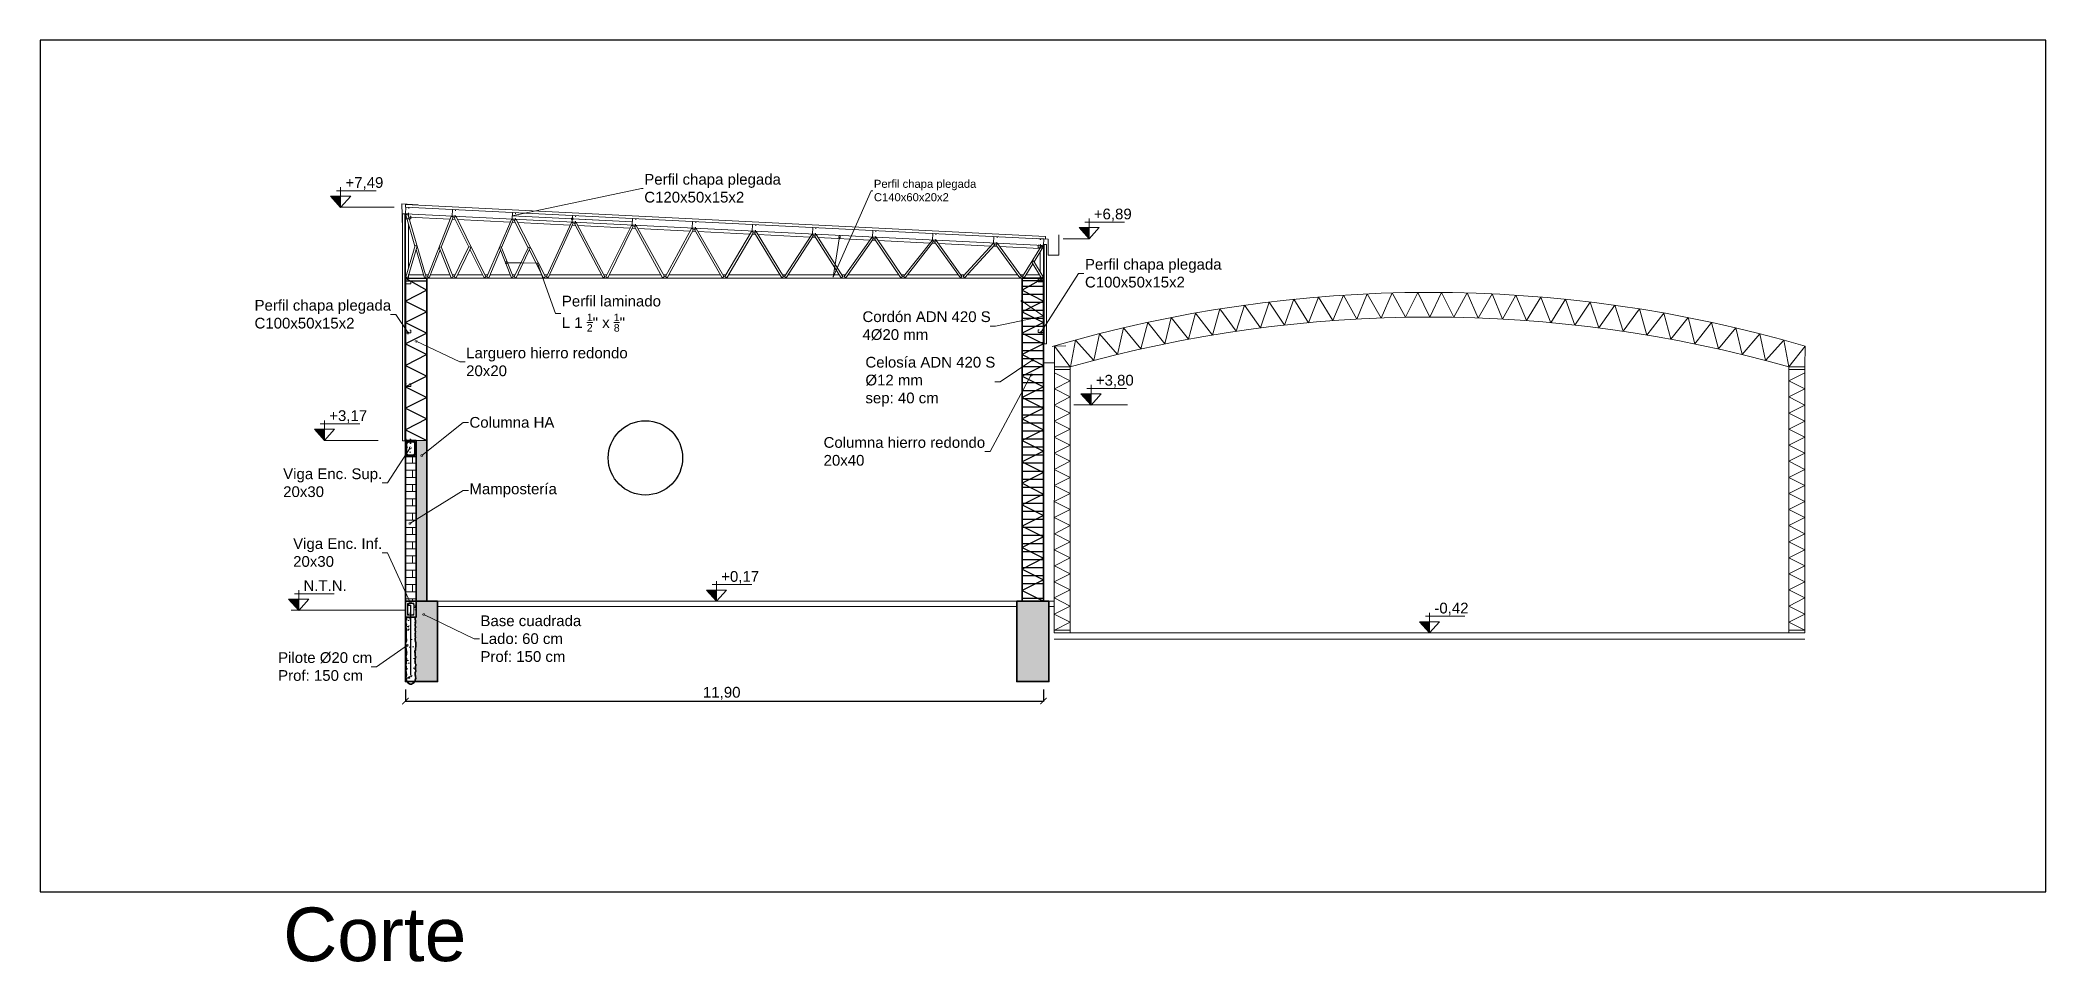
# Model space of a CAD drawing. Header units: millimetres. Extents: x 265 to 899, y -203 to 32.
# Drawn here: x 815.85 to 853.26, y -107.99 to -90.79 of the extents above; entities that cross this region are included whole.
import ezdxf
from ezdxf import colors
from ezdxf.entities.mleader import LeaderData, LeaderLine
from ezdxf.math import Vec2, Vec3

# ---------------------------------------------------------------- set-up
doc = ezdxf.new("R2010")
doc.units = ezdxf.units.MM
doc.header["$LTSCALE"] = 0.1
doc.header["$MEASUREMENT"] = 0
doc.header["$PDMODE"] = 3
doc.header["$PDSIZE"] = 0.1
doc.linetypes.add('ACAD_ISO10W100', pattern=[18, 12, -3, 0, -3])
doc.linetypes.add('CONTINUA', pattern=[200, 100, 100])
doc.layers.get('DEFPOINTS').update_dxf_attribs({"color": 1})
for name, color, linetype, lineweight in [('00_ARQ_VISTA ATRAS', 5, 'CONTINUA', 20), ('00_CANALETA', 2, 'Continuous', 13), ('00_EST_ANGULARES', 4, 'CONTINUA', 20), ('00_EST_COL_DIAG', 1, 'Continuous', 25), ('00_EST_Columna', 3, 'Continuous', 35), ('00_EST_Correa', 3, 'ACAD_ISO10W100', 20), ('00_EST_Cotas', 6, 'Continuous', 9), ('00_EST_Cubierta', 2, 'Continuous', 9), ('00_EST_FUNDACION', 2, 'Continuous', 35), ('00_EST_HASH', 2, 'Continuous', 5), ('00_EST_Piso', 7, 'Continuous', 20), ('00_EST_TEXTO', 6, 'Continuous', 9), ('00_EST_Viga', 5, 'Continuous', 20), ('00_EST_Viga_Montante', 5, 'Continuous', 20)]:
    doc.layers.add(name, color=color, linetype=linetype, lineweight=lineweight)
doc.layers.add('00_EST_ARMADURA', color=1, linetype='Continuous', lineweight=13, true_color=0xff0000)
doc.layers.add('00_EST_Aux', color=7, linetype='Continuous', true_color=0xd02fca, plot=False)
doc.layers.add('00_EST_EXISTENTE', color=8, linetype='Continuous', lineweight=20, transparency=0.5)
doc.layers.add('00_EST_NoImprimir', color=1, linetype='Continuous', plot=False)
doc.styles.add('1 en 100', font='romans.shx', dxfattribs={"height": 0.17})
doc.styles.add('Arial1_50', font='arial.ttf', dxfattribs={"height": 0.05})
doc.styles.add('Arial20', font='arial.ttf', dxfattribs={"height": 0.2})
doc.dimstyles.new('Cota 1-100-Andres', dxfattribs={"dimtxt": 0.2, "dimasz": 0.12, "dimexe": 0.012, "dimexo": 0.15, "dimgap": 0.025, "dimtad": 1, "dimzin": 0, "dimtxsty": 'Arial20', "dimblk1": 'ARCHTICK', "dimblk2": 'ARCHTICK', "dimsah": 1, "dimcen": 0.09, "dimclrd": 256, "dimclre": 256, "dimclrt": 256, "dimazin": 0, "dimtfac": 1, "dimtofl": 0, "dimtmove": 0, "dimatfit": 3, "dimldrblk": 'ARCHTICK', "dimfxl": 1, "dimtolj": 1, "dimtzin": 0, "dimarcsym": 0})
pattern_1 = [(50, (0, 0), (0.35863009, -0.03137607), [0.0375, -0.4125]), (355, (0, 0), (-0.06937567, 0.37609607), [0.03, -0.33]), (100.451444, (0.0299, -0.0026), (0.28925442, 0.34472), [0.0318701, -0.35057106]), (46.1842, (0, 0.1), (0.53362067, -0.08275964), [0.05625, -0.61875]), (96.635635, (0.04447, 0.0931), (0.46733097, 0.4870593), [0.04780517, -0.52585688]), (351.184164, (0, 0.1), (0.46733097, 0.4870593), [0.045, -0.495]), (21, (0.05, 0.075), (0.29845353, -0.20130945), [0.0375, -0.4125]), (326, (0.05, 0.075), (0.12165767, 0.36257502), [0.03, -0.33]), (71.451445, (0.07487, 0.05822), (0.42011119, 0.16126558), [0.0318701, -0.35057106]), (37.5, (0, 0), (0.006079928, 0.166446927), [0, -0.326, 0, -0.335, 0, -0.33125]), (7.5, (0, 0), (0.13153477, 0.197205856), [0, -0.191, 0, -0.3185, 0, -0.12625]), (327.5, (-0.1115, 0), (0.266911218, -0.011277436), [0, -0.125, 0, -0.39, 0, -0.5175]), (317.5, (-0.1615, 0), (0.291593085, 0.05005249), [0, -0.1625, 0, -0.259, 0, -0.3675])]

msp = doc.modelspace()

# ---------------------------------------------------------------- texts
at = {"layer": '00_EST_Cotas', "char_height": 0.2, "attachment_point": 1, "style": '1 en 100'}
for s, insert in [('{\\fArial|b0|i0|c0|p34;+7,49}', (821.548, -93.345)), ('{\\fArial|b0|i0|c0|p34;+6,89}', (835.504, -93.932)), ('{\\fArial|b0|i0|c0|p34;+3,80}', (835.542, -97.033)), ('{\\fArial|b0|i0|c0|p34;+3,17}', (821.246, -97.694)), ('{\\fArial|b0|i0|c0|p34;N.T.N.}', (820.765, -100.864)), ('{\\fArial|b0|i0|c0|p34;+0,17}', (828.555, -100.694)), ('{\\fArial|b0|i0|c0|p34;-0,42}', (841.855, -101.284))]:
    msp.add_mtext_dynamic_manual_height_columns(s, width=1.21693, gutter_width=0.85, heights=[0], dxfattribs=dict(at, insert=insert))
at = {"layer": '00_EST_TEXTO', "insert": (820.387, -106.971), "char_height": 1, "attachment_point": 1, "style": 'Arial1_50'}
msp.add_mtext_dynamic_manual_height_columns('Corte', width=15.00094, gutter_width=0.25, heights=[0], dxfattribs=at)

# ---------------------------------------------------------------- blocks, each defined once
blk = doc.blocks.new('_DotSmall')
at = {"color": 0, "linetype": 'ByBlock', "const_width": 0.5}
blk.add_lwpolyline([(-0.0625, 0, 1), (0.0625, 0, 1)], format="xyb", close=True, dxfattribs=at)
blk = doc.blocks.new('cotaNivel')
at = {"layer": '00_EST_Cotas', "transparency": 33554687}
h = blk.add_hatch(color=256, dxfattribs=at)
h.dxf.hatch_style = 1
h.paths.add_polyline_path([(328.514, -103.488), (328.327, -103.488), (328.514, -103.697)])
at = {"layer": '00_EST_Cotas'}
for p, q in [((328.435, -103.386), (329.174, -103.386)), ((328.514, -103.697), (328.514, -103.322))]:
    blk.add_line(p, q, dxfattribs=at)
blk.add_lwpolyline([(328.514, -103.697), (328.701, -103.488), (328.327, -103.488)], close=True, dxfattribs=at)
blk = doc.blocks.new('_ARCHTICK')
at = {"color": 0, "linetype": 'ByBlock', "const_width": 0.15}
blk.add_lwpolyline([(-0.5, -0.5), (0.5, 0.5)], dxfattribs=at)
blk = doc.blocks.new('*D154')
at = {"layer": '00_EST_Cotas', "lineweight": -2, "transparency": 16777216}
for p, q in [((822.666, -102.906), (822.666, -103.13)), ((822.666, -103.118), (834.565, -103.118)), ((834.565, -102.906), (834.565, -103.13))]:
    blk.add_line(p, q, dxfattribs=at)
at = {"layer": 'DEFPOINTS', "color": 0, "transparency": 16777216}
for p in [(822.666, -102.756), (834.565, -102.756), (834.565, -103.118)]:
    blk.add_point(p, dxfattribs=at)
at = {"layer": '00_EST_Cotas', "lineweight": -2, "transparency": 16777216, "xscale": 0.12, "yscale": 0.12, "zscale": 0.12, "rotation": 180}
blk.add_blockref('_ARCHTICK', (822.666, -103.118), dxfattribs=at)
at = {"layer": '00_EST_Cotas', "lineweight": -2, "transparency": 16777216, "xscale": 0.12, "yscale": 0.12, "zscale": 0.12}
blk.add_blockref('_ARCHTICK', (834.565, -103.118), dxfattribs=at)
at = {"layer": '00_EST_Cotas', "transparency": 16777216, "insert": (828.566, -102.973), "char_height": 0.2, "attachment_point": 5, "style": 'Arial20'}
blk.add_mtext('\\A1;11,90', dxfattribs=at)

# ---------------------------------------------------------------- dimensions: what is measured, and where the dimension line sits
at = {"layer": '00_EST_Cotas'}
dim = msp.add_linear_dim(base=(834.565, -103.118), p1=(822.666, -102.756), p2=(834.565, -102.756), dimstyle='Cota 1-100-Andres', dxfattribs=at)
dim.commit()
dim.dimension.update_dxf_attribs({"geometry": '*D154', "text_midpoint": (828.566, -103.118), "dimtype": 160})

# ---------------------------------------------------------------- hatches: boundary and pattern name
at = {"layer": '00_EST_HASH', "true_color": 0x9b9897, "transparency": 33554559}
h = msp.add_hatch(dxfattribs=at)
h.set_pattern_fill('AR-CONC', color=253, scale=0.05)
h.set_pattern_definition(pattern_1)
h.paths.add_polyline_path([(822.747, -98.393, -1), (822.742, -98.401), (822.666, -98.517), (822.666, -98.556), (822.866, -98.556), (822.866, -98.262, -0.414214), (822.86, -98.256), (822.672, -98.256, -0.414214), (822.666, -98.262), (822.666, -98.517), (822.742, -98.401, -1)])
at = {"layer": '00_EST_HASH', "true_color": 0x9b9897, "transparency": 33554508}
h = msp.add_hatch(color=253, dxfattribs=at)
h.dxf.hatch_style = 1
h.paths.add_polyline_path([(823.066, -98.256), (822.872, -98.256, -0.414214), (822.866, -98.262), (822.866, -98.556), (822.866, -101.256), (823.066, -101.256)])
at = {"layer": '00_EST_HASH', "true_color": 0x9b9897, "transparency": 33554687}
h = msp.add_hatch(dxfattribs=at)
h.set_pattern_fill('AR-BRSTD', color=253, scale=0.05)
h.paths.add_polyline_path([(822.866, -98.556), (822.666, -98.556), (822.666, -101.256), (822.866, -101.256)])
h = msp.add_hatch(dxfattribs=at)
h.set_pattern_fill('AR-CONC', color=253, scale=0.05)
h.set_pattern_definition(pattern_1)
h.paths.add_polyline_path([(822.851, -101.713), (822.851, -101.704), (822.851, -101.698), (822.848, -101.691), (822.849, -101.685), (822.85, -101.68), (822.851, -101.677), (822.852, -101.675), (822.856, -101.671), (822.856, -101.659), (822.855, -101.646), (822.855, -101.641), (822.856, -101.627), (822.856, -101.619), (822.854, -101.607), (822.849, -101.602), (822.846, -101.589), (822.847, -101.581), (822.847, -101.566), (822.849, -101.56), (822.851, -101.556), (822.682, -101.556), (822.684, -101.56), (822.685, -101.566), (822.685, -101.581), (822.686, -101.589), (822.684, -101.602), (822.679, -101.607), (822.677, -101.619), (822.676, -101.627), (822.678, -101.641), (822.677, -101.646), (822.677, -101.659), (822.676, -101.671), (822.681, -101.675), (822.681, -101.677), (822.683, -101.68), (822.684, -101.685), (822.684, -101.691), (822.681, -101.698), (822.681, -101.704), (822.682, -101.713), (822.677, -101.73), (822.675, -101.735), (822.677, -101.744), (822.677, -101.749), (822.678, -101.75), (822.679, -101.753), (822.682, -101.758), (822.683, -101.768), (822.687, -101.782), (822.684, -101.796), (822.682, -101.804), (822.681, -101.808), (822.681, -101.816), (822.679, -101.82), (822.68, -101.826), (822.682, -101.831), (822.683, -101.836), (822.68, -101.845), (822.679, -101.848), (822.682, -101.861), (822.682, -101.865), (822.682, -101.871), (822.679, -101.879), (822.684, -101.883), (822.682, -101.89), (822.681, -101.897), (822.68, -101.9), (822.679, -101.906), (822.681, -101.917), (822.683, -101.921), (822.681, -101.928), (822.679, -101.941), (822.684, -101.947), (822.683, -101.954), (822.685, -101.97), (822.685, -101.976), (822.686, -101.98), (822.687, -101.983), (822.687, -101.987), (822.687, -101.992), (822.68, -102.006), (822.678, -102.008), (822.677, -102.017), (822.674, -102.028), (822.671, -102.038), (822.671, -102.047), (822.669, -102.069), (822.67, -102.083), (822.671, -102.088), (822.675, -102.109), (822.676, -102.129), (822.68, -102.145), (822.678, -102.152), (822.681, -102.163), (822.689, -102.192), (822.69, -102.199), (822.682, -102.217), (822.684, -102.227), (822.686, -102.232), (822.686, -102.239), (822.684, -102.251), (822.682, -102.272), (822.672, -102.298), (822.674, -102.306), (822.681, -102.315), (822.686, -102.324), (822.687, -102.356), (822.688, -102.369), (822.683, -102.381), (822.683, -102.395), (822.684, -102.416), (822.672, -102.431), (822.673, -102.447), (822.678, -102.482), (822.678, -102.487), (822.679, -102.522), (822.673, -102.56), (822.681, -102.576), (822.682, -102.587), (822.685, -102.631), (822.684, -102.634), (822.68, -102.648), (822.679, -102.665), (822.674, -102.693), (822.68, -102.71), (822.685, -102.722), (822.687, -102.739), (822.693, -102.756), (822.84, -102.756), (822.846, -102.739), (822.847, -102.722), (822.852, -102.71), (822.858, -102.693), (822.854, -102.665), (822.853, -102.648), (822.849, -102.634), (822.848, -102.631), (822.851, -102.587), (822.852, -102.576), (822.859, -102.56), (822.854, -102.522), (822.855, -102.487), (822.855, -102.482), (822.859, -102.447), (822.86, -102.431), (822.848, -102.416), (822.85, -102.395), (822.85, -102.381), (822.844, -102.369), (822.846, -102.356), (822.847, -102.324), (822.851, -102.315), (822.858, -102.306), (822.86, -102.298), (822.851, -102.272), (822.848, -102.251), (822.846, -102.239), (822.846, -102.232), (822.848, -102.227), (822.85, -102.217), (822.843, -102.199), (822.843, -102.192), (822.852, -102.163), (822.854, -102.152), (822.852, -102.145), (822.857, -102.129), (822.858, -102.109), (822.862, -102.088), (822.862, -102.083), (822.863, -102.069), (822.861, -102.047), (822.862, -102.038), (822.859, -102.028), (822.856, -102.017), (822.854, -102.008), (822.853, -102.006), (822.846, -101.992), (822.845, -101.987), (822.846, -101.983), (822.847, -101.98), (822.848, -101.976), (822.848, -101.97), (822.849, -101.954), (822.848, -101.947), (822.854, -101.941), (822.852, -101.928), (822.849, -101.922), (822.85, -101.919), (822.851, -101.917), (822.853, -101.906), (822.852, -101.9), (822.851, -101.897), (822.85, -101.89), (822.849, -101.883), (822.854, -101.879), (822.853, -101.878), (822.85, -101.871), (822.851, -101.865), (822.851, -101.861), (822.854, -101.848), (822.853, -101.845), (822.85, -101.836), (822.851, -101.831), (822.853, -101.826), (822.853, -101.82), (822.852, -101.816), (822.851, -101.808), (822.85, -101.804), (822.848, -101.797), (822.848, -101.794), (822.846, -101.782), (822.849, -101.768), (822.851, -101.758), (822.854, -101.751), (822.855, -101.75, -0.137812), (822.856, -101.747), (822.856, -101.744), (822.858, -101.735), (822.856, -101.73)])
h.paths.add_polyline_path([(822.836, -102.762), (822.84, -102.756), (822.84, -102.756), (822.693, -102.756), (822.693, -102.756), (822.696, -102.762), (822.704, -102.773), (822.721, -102.784), (822.733, -102.789), (822.755, -102.804), (822.766, -102.805), (822.777, -102.804), (822.799, -102.789), (822.812, -102.784), (822.828, -102.773)])
h.paths.add_polyline_path([(822.866, -101.256), (822.666, -101.256), (822.666, -101.556), (822.866, -101.556)])
at = {"layer": '00_EST_HASH', "true_color": 0x9b9897, "transparency": 33554508}
h = msp.add_hatch(color=253, dxfattribs=at)
h.dxf.hatch_style = 1
h.paths.add_polyline_path([(823.266, -101.256), (822.866, -101.256), (822.866, -101.556), (822.851, -101.556), (822.849, -101.56), (822.847, -101.566), (822.847, -101.581), (822.846, -101.589), (822.849, -101.602), (822.854, -101.607), (822.856, -101.619), (822.856, -101.627), (822.855, -101.641), (822.855, -101.646), (822.856, -101.659), (822.856, -101.671), (822.852, -101.675), (822.851, -101.677), (822.85, -101.68), (822.849, -101.685), (822.848, -101.691), (822.851, -101.698), (822.851, -101.704), (822.851, -101.713), (822.856, -101.73), (822.858, -101.735), (822.856, -101.744), (822.856, -101.749), (822.855, -101.75), (822.853, -101.753), (822.851, -101.758), (822.849, -101.768), (822.846, -101.782), (822.848, -101.794), (822.848, -101.797), (822.85, -101.804), (822.851, -101.808), (822.852, -101.816), (822.853, -101.82), (822.853, -101.826), (822.851, -101.831), (822.85, -101.836), (822.854, -101.847), (822.851, -101.861), (822.851, -101.865), (822.85, -101.871), (822.853, -101.878), (822.854, -101.879), (822.849, -101.883), (822.85, -101.89), (822.851, -101.897), (822.852, -101.9), (822.853, -101.906), (822.851, -101.917), (822.85, -101.919), (822.849, -101.922), (822.852, -101.928), (822.854, -101.941), (822.848, -101.947), (822.849, -101.954), (822.848, -101.97), (822.848, -101.976), (822.847, -101.98), (822.846, -101.983), (822.845, -101.987), (822.846, -101.992), (822.853, -102.006), (822.854, -102.008), (822.856, -102.017), (822.859, -102.028), (822.862, -102.038), (822.861, -102.047), (822.863, -102.069), (822.862, -102.083), (822.862, -102.088), (822.858, -102.109), (822.857, -102.129), (822.852, -102.145), (822.854, -102.152), (822.852, -102.163), (822.843, -102.192), (822.843, -102.199), (822.85, -102.217), (822.848, -102.227), (822.846, -102.232), (822.846, -102.239), (822.848, -102.251), (822.851, -102.272), (822.86, -102.298), (822.858, -102.306), (822.851, -102.315), (822.847, -102.324), (822.846, -102.356), (822.844, -102.369), (822.85, -102.381), (822.85, -102.395), (822.848, -102.416), (822.86, -102.431), (822.859, -102.447), (822.855, -102.482), (822.855, -102.487), (822.854, -102.522), (822.859, -102.56), (822.852, -102.576), (822.851, -102.587), (822.848, -102.631), (822.849, -102.634), (822.853, -102.648), (822.854, -102.665), (822.858, -102.693), (822.852, -102.71), (822.847, -102.722), (822.846, -102.739), (822.84, -102.756), (823.266, -102.756)])
h = msp.add_hatch(color=253, dxfattribs=at)
h.dxf.hatch_style = 1
h.paths.add_polyline_path([(834.666, -101.256), (834.066, -101.256), (834.066, -102.756), (834.666, -102.756)])
at = {"layer": '00_EST_HASH', "true_color": 0x9b9897, "transparency": 33554470}
h = msp.add_hatch(color=253, dxfattribs=at)
h.dxf.hatch_style = 1
h.paths.add_polyline_path([(822.685, -101.97), (822.683, -101.954), (822.684, -101.947), (822.679, -101.941), (822.681, -101.928), (822.683, -101.922), (822.682, -101.919), (822.681, -101.917), (822.679, -101.906), (822.68, -101.9), (822.681, -101.897), (822.682, -101.89), (822.684, -101.883), (822.679, -101.879), (822.68, -101.878), (822.682, -101.871), (822.682, -101.865), (822.682, -101.861), (822.679, -101.848), (822.68, -101.845), (822.683, -101.836), (822.682, -101.831), (822.68, -101.826), (822.679, -101.82), (822.681, -101.816), (822.681, -101.808), (822.682, -101.804), (822.684, -101.797), (822.685, -101.794), (822.687, -101.782), (822.683, -101.768), (822.682, -101.758), (822.679, -101.753), (822.678, -101.75), (822.677, -101.749), (822.677, -101.744), (822.675, -101.735), (822.677, -101.73), (822.682, -101.713), (822.681, -101.704), (822.681, -101.698), (822.684, -101.691), (822.684, -101.685), (822.683, -101.68), (822.681, -101.677), (822.681, -101.675), (822.676, -101.671), (822.677, -101.659), (822.677, -101.646), (822.678, -101.641), (822.676, -101.627), (822.677, -101.619), (822.679, -101.607), (822.684, -101.602), (822.686, -101.589), (822.685, -101.581), (822.685, -101.566), (822.684, -101.56), (822.682, -101.556), (822.666, -101.556), (822.666, -102.756), (822.693, -102.756), (822.687, -102.739), (822.685, -102.722), (822.68, -102.71), (822.674, -102.693), (822.679, -102.665), (822.68, -102.648), (822.684, -102.634), (822.685, -102.631), (822.682, -102.587), (822.681, -102.576), (822.673, -102.56), (822.679, -102.522), (822.678, -102.487), (822.678, -102.482), (822.673, -102.447), (822.672, -102.431), (822.684, -102.416), (822.683, -102.395), (822.683, -102.381), (822.688, -102.369), (822.687, -102.356), (822.686, -102.324), (822.681, -102.315), (822.674, -102.306), (822.672, -102.298), (822.682, -102.272), (822.684, -102.251), (822.686, -102.239), (822.686, -102.232), (822.684, -102.227), (822.682, -102.217), (822.69, -102.199), (822.689, -102.192), (822.681, -102.163), (822.678, -102.152), (822.68, -102.145), (822.676, -102.129), (822.675, -102.109), (822.671, -102.088), (822.67, -102.083), (822.669, -102.069), (822.671, -102.047), (822.671, -102.038), (822.674, -102.028), (822.677, -102.017), (822.678, -102.008), (822.68, -102.006), (822.687, -101.992), (822.687, -101.987), (822.687, -101.983), (822.686, -101.98), (822.685, -101.976)])

# ---------------------------------------------------------------- linework, layer by layer
at = {"layer": '00_ARQ_VISTA ATRAS'}
msp.add_line((822.866, -98.256), (823.066, -98.256), dxfattribs=at)
at = {"layer": '00_CANALETA'}
for points in [[(834.434, -94.488), (834.65, -94.503), (834.65, -94.802), (834.85, -94.802), (834.85, -94.423), (834.85, -94.423)], [(834.984, -96.494), (834.768, -96.496), (834.768, -96.808), (834.573, -96.808), (834.573, -96.429), (834.573, -96.429)]]:
    msp.add_lwpolyline(points, dxfattribs=at)
at = {"layer": '00_EST_ANGULARES'}
for p, q in [((822.673, -94.047), (822.709, -94.035)), ((822.673, -94.047), (822.845, -94.63)), ((823.056, -95.208), (822.709, -94.035)), ((823.521, -94.076), (823.076, -95.205)), ((823.336, -94.649), (823.556, -94.092)), ((823.521, -94.076), (823.556, -94.092)), ((823.576, -94.098), (823.61, -94.08)), ((823.847, -94.645), (823.576, -94.098)), ((823.61, -94.08), (824.166, -95.203)), ((824.642, -94.133), (824.186, -95.204)), ((824.46, -94.658), (824.676, -94.149)), ((824.642, -94.133), (824.676, -94.149)), ((824.696, -94.155), (824.73, -94.136)), ((824.696, -94.155), (824.956, -94.661)), ((825.276, -95.202), (824.73, -94.136)), ((825.296, -95.203), (825.762, -94.188)), ((825.796, -94.205), (825.33, -95.22)), ((825.762, -94.188), (825.796, -94.205)), ((825.817, -94.211), (825.85, -94.192)), ((826.353, -95.22), (825.817, -94.211)), ((825.85, -94.192), (826.386, -95.202)), ((826.406, -95.202), (826.883, -94.244)), ((826.916, -94.262), (826.883, -94.244)), ((826.936, -94.268), (826.969, -94.249)), ((826.969, -94.249), (827.496, -95.201)), ((822.673, -95.208), (822.848, -94.622)), ((822.884, -94.634), (822.709, -95.22)), ((822.848, -94.622), (822.884, -94.634)), ((826.916, -94.262), (826.44, -95.22)), ((827.463, -95.22), (826.936, -94.268)), ((828.003, -94.3), (827.516, -95.201)), ((827.549, -95.22), (828.036, -94.319)), ((828.003, -94.3), (828.036, -94.319)), ((828.056, -94.324), (828.089, -94.304)), ((828.574, -95.22), (828.056, -94.324)), ((828.089, -94.304), (828.606, -95.201)), ((829.123, -94.356), (828.626, -95.2)), ((828.659, -95.22), (829.155, -94.376)), ((829.123, -94.356), (829.155, -94.376)), ((829.175, -94.381), (829.207, -94.36)), ((829.684, -95.22), (829.175, -94.381)), ((829.207, -94.36), (829.716, -95.2)), ((830.245, -94.412), (829.736, -95.199)), ((829.768, -95.22), (830.276, -94.434)), ((830.276, -94.434), (830.245, -94.412)), ((830.296, -94.437), (830.328, -94.416)), ((830.795, -95.22), (830.296, -94.437)), ((830.328, -94.416), (830.826, -95.199)), ((831.366, -94.468), (830.846, -95.198)), ((830.877, -95.22), (831.397, -94.491)), ((831.397, -94.491), (831.366, -94.468)), ((831.415, -94.494), (831.446, -94.472)), ((831.907, -95.22), (831.415, -94.494)), ((831.446, -94.472), (831.938, -95.198)), ((832.487, -94.524), (831.956, -95.196)), ((831.986, -95.22), (832.516, -94.548)), ((832.516, -94.548), (832.487, -94.524)), ((832.536, -94.55), (832.567, -94.527)), ((833.016, -95.22), (832.536, -94.55)), ((832.567, -94.527), (833.046, -95.198)), ((833.628, -94.581), (833.066, -95.194)), ((833.094, -95.22), (833.656, -94.607)), ((833.628, -94.581), (833.656, -94.607)), ((833.676, -94.608), (833.706, -94.585)), ((834.126, -95.22), (833.676, -94.608)), ((833.706, -94.585), (834.156, -95.197)), ((834.176, -95.2), (834.528, -94.626)), ((834.528, -94.626), (834.56, -94.647)), ((822.865, -94.696), (823.02, -95.22)), ((823.111, -95.22), (823.316, -94.701)), ((823.298, -94.657), (823.333, -94.642)), ((823.522, -95.22), (823.298, -94.657)), ((823.333, -94.642), (823.556, -95.204)), ((823.576, -95.203), (823.85, -94.639)), ((823.884, -94.656), (823.61, -95.22)), ((823.85, -94.639), (823.884, -94.656)), ((824.133, -95.22), (823.869, -94.688)), ((824.221, -95.22), (824.439, -94.708)), ((824.418, -94.657), (824.453, -94.642)), ((824.642, -95.22), (824.418, -94.657)), ((824.453, -94.642), (824.676, -95.204)), ((824.696, -95.203), (824.962, -94.648)), ((824.996, -94.665), (824.73, -95.22)), ((824.962, -94.648), (824.996, -94.665)), ((824.978, -94.704), (825.243, -95.22)), ((834.369, -94.959), (834.208, -95.22)), ((834.351, -94.928), (834.382, -94.907)), ((834.528, -95.227), (834.351, -94.928)), ((834.382, -94.907), (834.56, -95.206)), ((834.56, -94.647), (834.391, -94.922)), ((822.673, -95.208), (822.709, -95.22)), ((823.02, -95.22), (823.056, -95.208)), ((823.076, -95.205), (823.111, -95.22)), ((823.521, -95.22), (823.556, -95.205)), ((823.576, -95.203), (823.61, -95.22)), ((824.166, -95.203), (824.133, -95.22)), ((824.221, -95.22), (824.186, -95.204)), ((824.641, -95.22), (824.676, -95.205)), ((824.696, -95.203), (824.73, -95.22)), ((825.243, -95.22), (825.276, -95.202)), ((825.33, -95.22), (825.296, -95.203)), ((826.353, -95.22), (826.386, -95.202)), ((826.406, -95.202), (826.44, -95.22)), ((827.463, -95.22), (827.496, -95.201)), ((827.516, -95.201), (827.549, -95.22)), ((828.574, -95.22), (828.606, -95.201)), ((828.626, -95.2), (828.659, -95.22)), ((829.684, -95.22), (829.716, -95.2)), ((829.736, -95.199), (829.768, -95.22)), ((830.795, -95.22), (830.826, -95.199)), ((830.877, -95.22), (830.846, -95.198)), ((831.907, -95.22), (831.938, -95.198)), ((831.956, -95.196), (831.986, -95.22)), ((833.016, -95.22), (833.046, -95.198)), ((833.066, -95.194), (833.094, -95.22)), ((834.126, -95.22), (834.156, -95.197)), ((834.176, -95.2), (834.208, -95.22)), ((834.528, -95.227), (834.56, -95.206))]:
    msp.add_line(p, q, dxfattribs=at)
at = {"layer": '00_EST_ARMADURA'}
for p, q in [((822.597, -93.849), (822.597, -93.938)), ((822.897, -93.86), (822.601, -93.845)), ((822.598, -93.941), (822.602, -93.945)), ((822.603, -93.948), (822.603, -94.193)), ((822.707, -98.31, 0.305), (822.696, -98.292, 0.305)), ((822.696, -98.302, 0.305), (822.702, -98.312, 0.305)), ((822.72, -98.297, 0.305), (822.702, -98.286, 0.305)), ((822.702, -98.312, 0.305), (822.707, -98.31, 0.305)), ((822.703, -98.281, 0.305), (822.722, -98.292, 0.305)), ((822.722, -98.292, 0.305), (822.72, -98.297, 0.305)), ((822.721, -101.322, 0.305), (822.711, -101.304, 0.305)), ((822.711, -101.315, 0.305), (822.717, -101.325, 0.305)), ((822.734, -101.309, 0.305), (822.716, -101.299, 0.305)), ((822.717, -101.325, 0.305), (822.721, -101.322, 0.305)), ((822.718, -101.294, 0.305), (822.737, -101.305, 0.305)), ((822.737, -101.305, 0.305), (822.734, -101.309, 0.305))]:
    msp.add_line(p, q, dxfattribs=at)
for points in [[(822.691, -98.399), (822.691, -98.29, -0.414214), (822.7, -98.281), (822.789, -98.281)], [(822.696, -98.399), (822.696, -98.29, -0.414214), (822.7, -98.286), (822.702, -98.286)], [(822.731, -98.286), (822.833, -98.286, -0.414214), (822.836, -98.29), (822.836, -98.474)], [(822.789, -98.281), (822.833, -98.281, -0.414214), (822.841, -98.29), (822.841, -98.399)], [(822.731, -98.531), (822.7, -98.531, -0.414214), (822.691, -98.523), (822.691, -98.399)], [(822.731, -98.526), (822.7, -98.526, -0.414214), (822.696, -98.523), (822.696, -98.399)], [(822.841, -98.399), (822.841, -98.523, -0.414214), (822.833, -98.531), (822.731, -98.531)], [(822.836, -98.474), (822.836, -98.523, -0.414214), (822.833, -98.526), (822.731, -98.526)], [(822.706, -101.411), (822.706, -101.302, -0.414214), (822.715, -101.294), (822.818, -101.294, -0.414214), (822.826, -101.302), (822.826, -101.411)], [(822.711, -101.411), (822.711, -101.302, -0.414214), (822.715, -101.299), (822.716, -101.299)], [(822.77, -102.472), (822.77, -101.347, 0.414214), (822.754, -101.331), (822.712, -101.331), (822.712, -101.339), (822.754, -101.339, -0.414214), (822.762, -101.347), (822.762, -102.472)], [(822.727, -101.299), (822.818, -101.299, -0.414214), (822.821, -101.302), (822.821, -101.411)], [(822.826, -101.411), (822.826, -101.51, -0.414214), (822.818, -101.518), (822.715, -101.518, -0.414214), (822.706, -101.51), (822.706, -101.411)], [(822.821, -101.411), (822.821, -101.51, -0.414214), (822.818, -101.513), (822.715, -101.513, -0.414214), (822.711, -101.51), (822.711, -101.411)]]:
    msp.add_lwpolyline(points, format="xyb", dxfattribs=at)
for points in [[(822.712, -98.286), (822.731, -98.286)], [(822.762, -102.472), (822.762, -102.628), (822.77, -102.628), (822.77, -102.472)]]:
    msp.add_lwpolyline(points, dxfattribs=at)
for centre in [(822.702, -98.292), (822.83, -98.292), (822.702, -98.519), (822.83, -98.519), (822.717, -101.305), (822.815, -101.305), (822.717, -101.507), (822.815, -101.507)]:
    msp.add_circle(centre, 0.00623, dxfattribs=at)
for centre, start, end in [((822.601, -93.849), 87.121, 180), ((822.601, -93.938), 180, 223.0582), ((822.599, -93.948), 360, 43.0582)]:
    msp.add_arc(centre, 0.004, start, end, dxfattribs=at)
at = {"layer": '00_EST_Aux'}
for p, q in [((834.166, -95.377), (834.566, -95.377)), ((834.166, -95.527), (834.566, -95.527)), ((834.166, -95.677), (834.566, -95.677)), ((834.166, -95.827), (834.566, -95.827)), ((834.166, -95.977), (834.566, -95.977)), ((834.166, -96.127), (834.566, -96.127)), ((834.166, -96.277), (834.566, -96.277)), ((834.166, -96.427), (834.566, -96.427)), ((834.166, -96.577), (834.566, -96.577)), ((834.166, -96.727), (834.566, -96.727)), ((834.166, -96.877), (834.566, -96.877)), ((834.166, -97.027), (834.566, -97.027)), ((834.166, -97.177), (834.566, -97.177)), ((834.166, -97.327), (834.566, -97.327)), ((834.166, -97.477), (834.566, -97.477)), ((834.166, -97.627), (834.566, -97.627)), ((834.166, -97.777), (834.566, -97.777)), ((834.166, -97.927), (834.566, -97.927)), ((834.166, -98.077), (834.566, -98.077)), ((834.166, -98.227), (834.566, -98.227)), ((834.166, -98.377), (834.566, -98.377)), ((834.166, -98.527), (834.566, -98.527)), ((834.166, -98.677), (834.566, -98.677)), ((834.166, -98.827), (834.566, -98.827)), ((834.166, -98.977), (834.566, -98.977)), ((834.166, -99.127), (834.566, -99.127)), ((834.166, -99.277), (834.566, -99.277)), ((834.166, -99.427), (834.566, -99.427)), ((834.166, -99.577), (834.566, -99.577)), ((834.166, -99.727), (834.566, -99.727)), ((834.166, -99.877), (834.566, -99.877)), ((834.166, -100.027), (834.566, -100.027)), ((834.166, -100.177), (834.566, -100.177)), ((834.166, -100.327), (834.566, -100.327)), ((834.166, -100.477), (834.566, -100.477)), ((834.166, -100.627), (834.566, -100.627)), ((834.166, -100.777), (834.566, -100.777)), ((834.166, -100.927), (834.566, -100.927))]:
    msp.add_line(p, q, dxfattribs=at)
at = {"layer": '00_EST_COL_DIAG'}
for p, q in [((822.666, -95.227), (823.066, -95.227)), ((822.666, -95.278), (823.066, -95.278)), ((834.165, -95.227), (834.565, -95.227)), ((834.566, -95.227), (834.166, -95.227)), ((834.566, -95.278), (834.166, -95.278)), ((834.566, -101.205), (834.166, -101.205))]:
    msp.add_line(p, q, dxfattribs=at)
for points in [[(822.666, -95.227), (823.066, -95.456), (822.666, -95.656), (823.066, -95.856), (822.666, -96.056), (823.066, -96.256), (822.666, -96.456), (823.066, -96.656), (822.666, -96.856), (823.066, -97.056), (822.666, -97.256), (823.066, -97.456), (822.666, -97.656), (823.066, -97.856), (822.666, -98.056), (823.066, -98.256)], [(834.566, -95.227), (834.166, -95.456), (834.566, -95.656), (834.166, -95.856), (834.566, -96.056), (834.166, -96.256), (834.566, -96.456), (834.166, -96.656), (834.566, -96.856), (834.166, -97.056), (834.566, -97.256), (834.166, -97.456), (834.566, -97.656), (834.166, -97.856), (834.566, -98.056), (834.166, -98.256), (834.566, -98.456), (834.166, -98.656), (834.566, -98.856), (834.166, -99.056), (834.566, -99.256), (834.166, -99.456), (834.566, -99.656), (834.166, -99.856), (834.566, -100.056), (834.166, -100.256), (834.566, -100.456), (834.166, -100.656), (834.566, -100.856), (834.166, -101.056), (834.566, -101.256)]]:
    msp.add_lwpolyline(points, dxfattribs=at)
at = {"layer": '00_EST_Columna'}
for p, q in [((822.666, -101.256), (822.666, -95.227)), ((823.066, -101.256), (823.066, -95.227)), ((834.166, -101.256), (834.166, -95.227)), ((834.566, -101.256), (834.566, -95.227)), ((822.866, -98.556), (822.866, -101.256)), ((822.666, -101.256), (823.066, -101.256))]:
    msp.add_line(p, q, dxfattribs=at)
for points in [[(822.666, -98.256), (822.866, -98.256), (822.866, -98.556), (822.666, -98.556)], [(822.666, -101.256), (822.866, -101.256), (822.866, -101.556), (822.666, -101.556)]]:
    msp.add_lwpolyline(points, close=True, dxfattribs=at)
for points in [[(822.682, -101.556), (822.684, -101.56), (822.685, -101.566), (822.685, -101.581), (822.686, -101.589), (822.684, -101.602), (822.679, -101.607), (822.677, -101.619), (822.676, -101.627), (822.678, -101.641), (822.677, -101.646), (822.677, -101.659), (822.676, -101.671), (822.681, -101.675), (822.681, -101.677), (822.683, -101.68), (822.684, -101.685), (822.684, -101.691), (822.681, -101.698), (822.681, -101.704), (822.682, -101.713), (822.677, -101.73), (822.675, -101.735), (822.677, -101.744), (822.677, -101.749), (822.678, -101.75), (822.679, -101.753), (822.682, -101.758), (822.683, -101.768), (822.687, -101.782), (822.685, -101.794), (822.684, -101.797), (822.682, -101.804), (822.681, -101.808), (822.681, -101.816), (822.679, -101.82), (822.68, -101.826), (822.682, -101.831), (822.683, -101.836), (822.68, -101.845), (822.679, -101.848), (822.682, -101.861), (822.682, -101.865), (822.682, -101.871), (822.68, -101.878), (822.679, -101.879), (822.684, -101.883), (822.682, -101.89), (822.681, -101.897), (822.68, -101.9), (822.679, -101.906), (822.681, -101.917), (822.682, -101.919), (822.683, -101.922), (822.681, -101.928), (822.679, -101.941), (822.684, -101.947), (822.683, -101.954), (822.685, -101.97), (822.685, -101.976), (822.686, -101.98), (822.687, -101.983), (822.687, -101.987), (822.687, -101.992), (822.68, -102.006), (822.678, -102.008), (822.677, -102.017), (822.674, -102.028), (822.671, -102.038), (822.671, -102.047), (822.669, -102.069), (822.67, -102.083), (822.671, -102.088), (822.675, -102.109), (822.676, -102.129), (822.68, -102.145), (822.678, -102.152), (822.681, -102.163), (822.689, -102.192), (822.69, -102.199), (822.682, -102.217), (822.684, -102.227), (822.686, -102.232), (822.686, -102.239), (822.684, -102.251), (822.682, -102.272), (822.672, -102.298), (822.674, -102.306), (822.681, -102.315), (822.686, -102.324), (822.687, -102.356), (822.688, -102.369), (822.683, -102.381), (822.683, -102.395), (822.684, -102.416), (822.672, -102.431), (822.673, -102.447), (822.678, -102.482), (822.678, -102.487), (822.679, -102.522)], [(822.851, -101.556), (822.849, -101.56), (822.847, -101.566), (822.847, -101.581), (822.846, -101.589), (822.849, -101.602), (822.854, -101.607), (822.856, -101.619), (822.856, -101.627), (822.855, -101.641), (822.855, -101.646), (822.856, -101.659), (822.856, -101.671), (822.852, -101.675), (822.851, -101.677), (822.85, -101.68), (822.849, -101.685), (822.848, -101.691), (822.851, -101.698), (822.851, -101.704), (822.851, -101.713), (822.856, -101.73), (822.858, -101.735), (822.856, -101.744), (822.856, -101.749), (822.855, -101.75), (822.853, -101.753), (822.851, -101.758), (822.849, -101.768), (822.846, -101.782), (822.848, -101.794), (822.848, -101.797), (822.85, -101.804), (822.851, -101.808), (822.852, -101.816), (822.853, -101.82), (822.853, -101.826), (822.851, -101.831), (822.85, -101.836), (822.853, -101.845), (822.854, -101.848), (822.851, -101.861), (822.851, -101.865), (822.85, -101.871), (822.853, -101.878), (822.854, -101.879), (822.849, -101.883), (822.85, -101.89), (822.851, -101.897), (822.852, -101.9), (822.853, -101.906), (822.851, -101.917), (822.85, -101.919), (822.849, -101.922), (822.852, -101.928), (822.854, -101.941), (822.848, -101.947), (822.849, -101.954), (822.848, -101.97), (822.848, -101.976), (822.847, -101.98), (822.846, -101.983), (822.845, -101.987), (822.846, -101.992), (822.853, -102.006), (822.854, -102.008), (822.856, -102.017), (822.859, -102.028), (822.862, -102.038), (822.861, -102.047), (822.863, -102.069), (822.862, -102.083), (822.862, -102.088), (822.858, -102.109), (822.857, -102.129), (822.852, -102.145), (822.854, -102.152), (822.852, -102.163), (822.843, -102.192), (822.843, -102.199), (822.85, -102.217), (822.848, -102.227), (822.846, -102.232), (822.846, -102.239), (822.848, -102.251), (822.851, -102.272), (822.86, -102.298), (822.858, -102.306), (822.851, -102.315), (822.847, -102.324), (822.846, -102.356), (822.844, -102.369), (822.85, -102.381), (822.85, -102.395), (822.848, -102.416), (822.86, -102.431), (822.859, -102.447), (822.855, -102.482), (822.855, -102.487), (822.854, -102.522)], [(822.679, -102.522), (822.673, -102.56), (822.681, -102.576), (822.682, -102.587), (822.685, -102.631), (822.684, -102.634), (822.68, -102.648), (822.679, -102.665), (822.674, -102.693), (822.68, -102.71), (822.685, -102.722), (822.687, -102.739), (822.693, -102.756), (822.696, -102.762), (822.704, -102.773), (822.721, -102.784), (822.733, -102.789), (822.755, -102.804), (822.766, -102.805)], [(822.854, -102.522), (822.859, -102.56), (822.852, -102.576), (822.851, -102.587), (822.848, -102.631), (822.849, -102.634), (822.853, -102.648), (822.854, -102.665), (822.858, -102.693), (822.852, -102.71), (822.847, -102.722), (822.846, -102.739), (822.84, -102.756), (822.836, -102.762), (822.828, -102.773), (822.812, -102.784), (822.799, -102.789), (822.777, -102.804), (822.766, -102.805)]]:
    msp.add_lwpolyline(points, dxfattribs=at)
at = {"layer": '00_EST_Correa'}
for points in [[(822.731, -93.93), (822.732, -93.91), (822.672, -93.907), (822.666, -94.027), (822.726, -94.03), (822.727, -94.01)], [(822.686, -94.073), (822.666, -94.073), (822.666, -94.123), (822.766, -94.123), (822.766, -94.073), (822.746, -94.073)], [(823.601, -93.973), (823.602, -93.953), (823.542, -93.951), (823.536, -94.07), (823.596, -94.073), (823.597, -94.053)], [(824.721, -94.028), (824.722, -94.008), (824.662, -94.006), (824.656, -94.125), (824.716, -94.128), (824.717, -94.108)], [(825.841, -94.085), (825.842, -94.065), (825.782, -94.063), (825.776, -94.182), (825.836, -94.185), (825.837, -94.165)], [(826.961, -94.141), (826.962, -94.121), (826.902, -94.118), (826.896, -94.238), (826.956, -94.241), (826.957, -94.221)], [(828.081, -94.197), (828.082, -94.177), (828.022, -94.174), (828.016, -94.294), (828.076, -94.297), (828.077, -94.277)], [(829.201, -94.253), (829.202, -94.233), (829.142, -94.23), (829.136, -94.35), (829.196, -94.353), (829.197, -94.333)], [(830.321, -94.309), (830.322, -94.289), (830.262, -94.286), (830.256, -94.406), (830.316, -94.409), (830.317, -94.389)], [(831.441, -94.365), (831.442, -94.345), (831.382, -94.342), (831.376, -94.462), (831.436, -94.465), (831.437, -94.445)], [(832.561, -94.421), (832.562, -94.401), (832.502, -94.398), (832.496, -94.518), (832.556, -94.521), (832.557, -94.501)], [(833.701, -94.478), (833.702, -94.458), (833.642, -94.455), (833.636, -94.575), (833.696, -94.578), (833.697, -94.558)], [(834.485, -94.615), (834.465, -94.615), (834.465, -94.665), (834.565, -94.665), (834.565, -94.615), (834.545, -94.615)], [(834.511, -94.514), (834.512, -94.494), (834.572, -94.497), (834.566, -94.617), (834.506, -94.614), (834.507, -94.594)], [(822.686, -95.282), (822.666, -95.282), (822.666, -95.332), (822.766, -95.332), (822.766, -95.282), (822.746, -95.282)], [(834.485, -95.246), (834.465, -95.246), (834.465, -95.296), (834.565, -95.296), (834.565, -95.246), (834.545, -95.246)], [(822.686, -96.202), (822.666, -96.202), (822.666, -96.252), (822.766, -96.252), (822.766, -96.202), (822.746, -96.202)], [(834.485, -96.196), (834.465, -96.196), (834.465, -96.246), (834.565, -96.246), (834.565, -96.196), (834.545, -96.196)], [(822.685, -97.202), (822.665, -97.202), (822.665, -97.252), (822.765, -97.252), (822.765, -97.202), (822.745, -97.202)], [(822.686, -98.231), (822.666, -98.231), (822.666, -98.281), (822.766, -98.281), (822.766, -98.231), (822.746, -98.231)]]:
    msp.add_lwpolyline(points, dxfattribs=at)
at = {"layer": '00_EST_Cotas'}
for p, q in [((821.459, -93.907), (822.459, -93.907)), ((834.933, -94.494), (835.415, -94.494)), ((835.131, -97.595), (836.131, -97.595)), ((821.156, -98.256), (822.156, -98.256))]:
    msp.add_line(p, q, dxfattribs=at)
at = {"layer": '00_EST_Cubierta'}
for p, q in [((822.666, -93.903), (822.669, -93.853)), ((834.604, -94.453), (822.669, -93.853)), ((822.61, -98.262), (822.61, -94.029)), ((822.61, -94.029), (822.655, -94.029)), ((822.655, -98.262), (822.655, -94.029)), ((834.601, -94.503), (822.666, -93.903)), ((834.578, -96.455), (834.578, -94.604)), ((834.623, -94.604), (834.578, -94.604)), ((834.601, -94.503), (834.604, -94.453)), ((834.623, -96.455), (834.623, -94.604)), ((834.623, -96.455), (834.578, -96.455)), ((822.61, -98.262), (822.655, -98.262))]:
    msp.add_line(p, q, dxfattribs=at)
at = {"layer": '00_EST_EXISTENTE'}
for p, q in [((834.768, -96.882), (834.768, -96.496)), ((835.066, -96.882), (834.768, -96.496)), ((848.466, -96.882), (848.768, -96.495)), ((848.766, -96.886), (848.768, -96.495)), ((834.768, -96.882), (834.766, -101.846)), ((834.768, -96.882), (835.066, -96.882)), ((834.768, -96.882), (835.066, -96.886)), ((834.768, -96.932), (835.066, -96.932)), ((835.066, -101.846), (835.066, -96.886)), ((848.466, -101.846), (848.468, -96.886)), ((848.766, -96.886), (848.466, -96.886)), ((848.766, -96.886), (848.468, -96.886)), ((848.766, -96.936), (848.468, -96.936)), ((848.766, -101.846), (848.766, -96.886)), ((834.766, -101.796), (835.065, -101.796)), ((834.768, -101.846), (835.066, -101.846)), ((848.765, -101.846), (848.466, -101.846)), ((848.766, -101.796), (848.468, -101.796))]:
    msp.add_line(p, q, dxfattribs=at)
for points in [[(835.068, -96.882), (835.161, -96.384), (835.504, -96.763), (835.61, -96.266), (835.943, -96.653), (836.059, -96.156), (836.383, -96.55), (836.51, -96.054), (836.826, -96.456), (836.948, -95.964), (837.27, -96.369), (837.401, -95.88), (837.715, -96.291), (837.855, -95.803), (838.162, -96.221), (838.312, -95.735), (838.61, -96.159), (838.774, -95.675), (839.059, -96.105), (839.236, -95.624), (839.509, -96.06), (839.695, -95.581), (839.96, -96.022), (840.163, -95.547), (840.411, -95.993), (840.604, -95.522), (840.863, -95.973), (841.071, -95.505), (841.315, -95.96), (841.546, -95.496), (841.768, -95.956)], [(848.468, -96.882), (848.374, -96.384), (848.031, -96.763), (847.926, -96.266), (847.593, -96.653), (847.476, -96.156), (847.152, -96.55), (847.025, -96.054), (846.71, -96.456), (846.587, -95.964), (846.266, -96.369), (846.134, -95.88), (845.82, -96.291), (845.68, -95.803), (845.373, -96.221), (845.223, -95.735), (844.925, -96.159), (844.761, -95.675), (844.476, -96.105), (844.299, -95.624), (844.026, -96.06), (843.84, -95.581), (843.575, -96.022), (843.372, -95.547), (843.124, -95.993), (842.931, -95.522), (842.672, -95.973), (842.465, -95.505), (842.22, -95.96), (841.99, -95.496), (841.768, -95.956)], [(834.768, -96.997), (835.066, -97.147), (834.768, -97.296)], [(848.764, -96.997), (848.466, -97.147), (848.765, -97.296)], [(834.768, -101.796), (835.065, -101.646), (834.766, -101.496), (835.065, -101.346), (834.766, -101.196), (835.065, -101.046), (834.766, -100.896), (835.065, -100.746), (834.768, -100.596), (835.065, -100.446), (834.766, -100.296), (835.065, -100.146), (834.768, -99.996), (835.065, -99.846), (834.766, -99.696), (835.065, -99.546), (834.766, -99.396), (835.065, -99.246), (834.766, -99.096), (835.065, -98.946), (834.766, -98.796), (835.065, -98.646), (834.766, -98.496), (835.065, -98.346), (834.766, -98.196), (835.065, -98.046), (834.766, -97.896), (835.065, -97.746), (834.766, -97.596), (835.066, -97.446), (834.768, -97.296)], [(848.765, -101.796), (848.468, -101.646), (848.766, -101.496), (848.468, -101.346), (848.766, -101.196), (848.468, -101.046), (848.766, -100.896), (848.468, -100.746), (848.765, -100.596), (848.468, -100.446), (848.766, -100.296), (848.468, -100.146), (848.765, -99.996), (848.468, -99.846), (848.766, -99.696), (848.468, -99.546), (848.766, -99.396), (848.468, -99.246), (848.766, -99.096), (848.468, -98.946), (848.766, -98.796), (848.468, -98.646), (848.766, -98.496), (848.468, -98.346), (848.766, -98.196), (848.468, -98.046), (848.766, -97.896), (848.468, -97.746), (848.766, -97.596), (848.466, -97.446), (848.765, -97.296)]]:
    msp.add_lwpolyline(points, dxfattribs=at)
for centre, radius, start, end in [((841.768, -120.495), 25, 73.7398, 106.3551), ((841.766, -120.656), 24.7, 74.261, 105.739)]:
    msp.add_arc(centre, radius, start, end, dxfattribs=at)
at = {"layer": '00_EST_FUNDACION'}
for points in [[(822.666, -101.256), (823.266, -101.256), (823.266, -102.756), (822.666, -102.756)], [(834.666, -101.256), (834.066, -101.256), (834.066, -102.756), (834.666, -102.756)]]:
    msp.add_lwpolyline(points, close=True, dxfattribs=at)
at = {"layer": '00_EST_NoImprimir'}
msp.add_lwpolyline([(815.854, -106.675), (853.259, -106.675), (853.259, -90.788), (815.854, -90.788)], close=True, dxfattribs=at)
msp.add_circle((827.142, -98.582), 0.694, dxfattribs=at)
at = {"layer": '00_EST_Piso'}
for p, q in [((822.666, -101.256), (822.666, -101.426)), ((822.666, -101.256), (834.766, -101.256)), ((823.266, -101.356), (834.066, -101.356)), ((834.666, -101.356), (834.766, -101.356)), ((820.535, -101.426), (822.666, -101.426)), ((834.766, -101.846), (848.766, -101.846)), ((834.766, -101.966), (848.766, -101.966))]:
    msp.add_line(p, q, dxfattribs=at)
at = {"layer": '00_EST_Viga'}
for p, q in [((822.663, -94.087), (822.666, -94.087)), ((822.666, -94.027), (834.566, -94.617)), ((822.726, -94.09), (823.501, -94.129)), ((823.541, -94.131), (823.594, -94.133)), ((823.637, -94.135), (824.62, -94.185)), ((824.66, -94.187), (824.714, -94.189)), ((824.758, -94.191), (825.738, -94.24)), ((825.779, -94.243), (825.835, -94.245)), ((825.879, -94.248), (826.857, -94.296)), ((826.898, -94.298), (826.955, -94.301)), ((826.999, -94.304), (827.975, -94.352)), ((828.017, -94.354), (828.076, -94.357)), ((828.121, -94.36), (829.092, -94.408)), ((829.135, -94.41), (829.195, -94.413)), ((829.24, -94.416), (830.211, -94.464)), ((830.255, -94.466), (830.317, -94.469)), ((830.363, -94.472), (831.329, -94.52)), ((831.374, -94.522), (831.436, -94.525)), ((831.483, -94.528), (832.446, -94.576)), ((832.493, -94.578), (832.559, -94.581)), ((832.607, -94.584), (833.581, -94.633)), ((833.631, -94.635), (833.698, -94.638)), ((833.747, -94.641), (834.496, -94.678)), ((822.666, -95.227), (834.566, -95.227)), ((822.726, -95.167), (823.004, -95.167)), ((823.044, -95.167), (823.091, -95.167)), ((823.132, -95.167), (823.501, -95.167)), ((823.542, -95.167), (823.594, -95.167)), ((823.636, -95.167), (824.106, -95.167)), ((824.149, -95.167), (824.202, -95.167)), ((824.244, -95.167), (824.621, -95.167)), ((824.662, -95.167), (824.714, -95.167)), ((824.756, -95.167), (825.215, -95.167)), ((825.258, -95.167), (825.313, -95.167)), ((825.355, -95.167), (826.325, -95.167)), ((826.368, -95.167), (826.424, -95.167)), ((826.466, -95.167), (827.434, -95.167)), ((827.477, -95.167), (827.535, -95.167)), ((827.578, -95.167), (828.543, -95.167)), ((828.587, -95.167), (828.646, -95.167)), ((828.69, -95.167), (829.652, -95.167)), ((829.696, -95.167), (829.757, -95.167)), ((829.802, -95.167), (830.761, -95.167)), ((830.806, -95.167), (830.868, -95.167)), ((830.915, -95.167), (831.87, -95.167)), ((831.916, -95.167), (831.979, -95.167)), ((832.028, -95.167), (832.977, -95.167)), ((833.024, -95.167), (833.092, -95.167)), ((833.143, -95.167), (834.087, -95.167)), ((834.134, -95.167), (834.196, -95.167)), ((834.241, -95.167), (834.493, -95.167))]:
    msp.add_line(p, q, dxfattribs=at)
at = {"layer": '00_EST_Viga_Montante'}
for p, q in [((822.666, -94.027), (822.666, -95.227)), ((822.726, -94.03), (822.726, -94.093)), ((822.726, -94.227), (822.726, -95.028)), ((834.506, -94.614), (834.506, -94.662)), ((834.566, -94.617), (834.566, -95.227)), ((834.506, -94.735), (834.506, -95.115)), ((822.726, -95.161), (822.726, -95.227)), ((834.506, -95.19), (834.506, -95.227))]:
    msp.add_line(p, q, dxfattribs=at)

# ---------------------------------------------------------------- block references
at = {"layer": '00_EST_Cotas'}
for p in [(492.945, 9.789), (506.901, 9.203), (506.938, 6.101), (492.642, 5.44), (499.952, 2.44), (492.162, 2.27), (513.252, 1.85)]:
    msp.add_blockref('cotaNivel', p, dxfattribs=at)

msp.set_redraw_order([(e.dxf.handle, doc.entitydb.next_handle()) for e in msp.query("TEXT MTEXT ATTDEF DIMENSION ARC_DIMENSION")])  # texts and dimensions are drawn at this point

# ---------------------------------------------------------------- leaders
at = {"layer": '00_EST_TEXTO'}
ml = msp.add_multileader_mtext('Standard', dxfattribs=at)
ml.set_content('{\\fArial|b0|i0|c0|p34;\\W1;\\C256;Perfil chapa plegada\\PC120x50x15x2 }', color=2, style='Arial20')
ml.set_leader_properties(color=256, linetype='ByLayer', lineweight=-1)
ml.set_arrow_properties(name='DOTSMALL')
ml.build(insert=Vec2(0, 0))
ml.multileader.update_dxf_attribs({"text_left_attachment_type": 2, "text_right_attachment_type": 2, "dogleg_length": 0.03, "arrow_head_size": 0.08})
ctx = ml.context
ctx.base_point, ctx.char_height, ctx.arrow_head_size, ctx.landing_gap_size, ctx.plane_origin = Vec3(827.101, -93.557), 0.2, 0.08, 0.02, Vec3(825.539, -94.11)
ctx.left_attachment, ctx.right_attachment = 2, 2
notes = []
notes.append((ctx, [(0, (1, 1, 0), (827.071, -93.557), (1, 0), 0.03, [(2, [(825.779, -94.122), (826.899, -94.178), (824.659, -94.066)], 0, [])])]))
ctx.mtext.insert, ctx.mtext.flow_direction = Vec3(827.121, -93.285), 5
ml = msp.add_multileader_mtext('Standard', dxfattribs=at)
ml.set_content('{\\C256;Perfil chapa plegada\\PC140x60x20x2}', color=2, style='Arial20')
ml.set_leader_properties(color=256, linetype='ByLayer', lineweight=-1)
ml.set_arrow_properties(name='DOTSMALL')
ml.build(insert=Vec2(0, 0))
ml.multileader.update_dxf_attribs({"text_left_attachment_type": 2, "text_right_attachment_type": 2, "dogleg_length": 0.01, "arrow_head_size": 0.08})
ctx = ml.context
ctx.base_point, ctx.char_height, ctx.arrow_head_size, ctx.landing_gap_size, ctx.plane_origin = Vec3(831.383, -93.598), 0.15, 0.08, 0.02, Vec3(830.764, -94.461)
ctx.left_attachment, ctx.right_attachment = 2, 2
notes.append((ctx, [(0, (1, 1, 0), (831.353, -93.598), (1, 0), 0.03, [(1, [(830.764, -94.461), (830.644, -95.208)], 0, [])])]))
ctx.mtext.insert, ctx.mtext.flow_direction = Vec3(831.403, -93.394), 5
ml = msp.add_multileader_mtext('Standard', dxfattribs=at)
ml.set_content('\\A1;{\\C256;Perfil laminado\\PL 1 \\H0.7x;\\S1/2;\\H1.42857x;" x \\H0.7x;\\S1/8;\\H1.42857x;"}', color=2, style='Arial20')
ml.set_leader_properties(color=256, linetype='ByLayer', lineweight=-1)
ml.set_arrow_properties(name='DOTSMALL')
ml.build(insert=Vec2(0, 0))
ml.multileader.update_dxf_attribs({"text_left_attachment_type": 2, "text_right_attachment_type": 2, "dogleg_length": 0.1, "arrow_head_size": 0.08})
ctx = ml.context
ctx.base_point, ctx.char_height, ctx.arrow_head_size, ctx.landing_gap_size, ctx.plane_origin = Vec3(825.564, -95.891), 0.2, 0.08, 0.02, Vec3(824.685, -95.004)
ctx.left_attachment, ctx.right_attachment = 2, 2
notes.append((ctx, [(0, (1, 1, 0), (825.464, -95.891), (1, 0), 0.1, [(2, [(824.547, -94.942), (824.838, -94.945), (825.129, -94.949)], 0, [])])]))
ctx.mtext.insert, ctx.mtext.flow_direction = Vec3(825.584, -95.557), 5
ml = msp.add_multileader_mtext('Standard', dxfattribs=at)
ml.set_content('{\\C256;Perfil chapa plegada\\PC100x50x15x2 }', color=2, style='Arial20')
ml.set_leader_properties(color=256, linetype='ByLayer', lineweight=-1)
ml.set_arrow_properties(name='DOTSMALL')
ml.build(insert=Vec2(0, 0))
ml.multileader.update_dxf_attribs({"text_left_attachment_type": 2, "text_right_attachment_type": 2, "dogleg_length": 0.1, "arrow_head_size": 0.08})
ctx = ml.context
ctx.base_point, ctx.char_height, ctx.arrow_head_size, ctx.landing_gap_size, ctx.plane_origin = Vec3(835.319, -95.142), 0.2, 0.08, 0.02, Vec3(839.055, -94.251)
ctx.left_attachment, ctx.right_attachment = 2, 2
notes.append((ctx, [(1, (1, 1, 0), (835.219, -95.142), (1, 0), 0.1, [(0, [(834.515, -96.246)], 0, [])])]))
ctx.mtext.insert, ctx.mtext.flow_direction = Vec3(835.339, -94.87), 5
ml = msp.add_multileader_mtext('Standard', dxfattribs=at)
ml.set_content('{\\C256;Perfil chapa plegada\\PC100x50x15x2 }', color=2, style='Arial20')
ml.set_leader_properties(color=256, linetype='ByLayer', lineweight=-1)
ml.set_arrow_properties(name='DOTSMALL')
ml.build(insert=Vec2(0, 0))
ml.multileader.update_dxf_attribs({"text_left_attachment_type": 2, "text_right_attachment_type": 2, "dogleg_length": 0.1, "arrow_head_size": 0.08})
ctx = ml.context
ctx.base_point, ctx.char_height, ctx.arrow_head_size, ctx.landing_gap_size, ctx.plane_origin = Vec3(819.833, -95.907), 0.2, 0.08, 0.02, Vec3(817.669, -97.163)
ctx.left_attachment, ctx.right_attachment = 2, 2
notes.append((ctx, [(1, (1, 1, 0), (822.487, -95.907), (-1, 0), 0.1, [(0, [(822.716, -96.252)], 0, [])])]))
ctx.mtext.insert, ctx.mtext.flow_direction = Vec3(819.853, -95.635), 5
ml = msp.add_multileader_mtext('Standard', dxfattribs=at)
ml.set_content('Cordón ADN 420 S\\P4%%C20 mm ', color=2, style='Arial20')
ml.set_leader_properties(color=256, linetype='ByLayer', lineweight=-1)
ml.set_arrow_properties(name='DOTSMALL')
ml.build(insert=Vec2(0, 0))
ml.multileader.update_dxf_attribs({"text_left_attachment_type": 2, "text_right_attachment_type": 2, "dogleg_length": 0.1, "arrow_head_size": 0.08})
ctx = ml.context
ctx.base_point, ctx.char_height, ctx.arrow_head_size, ctx.landing_gap_size, ctx.plane_origin = Vec3(831.17, -96.124), 0.2, 0.08, 0.02, Vec3(834.165, -95.656)
ctx.left_attachment, ctx.right_attachment = 2, 2
notes.append((ctx, [(0, (1, 1, 0), (833.673, -96.124), (-1, 0), 0.1, [(1, [(834.165, -95.656), (834.565, -95.941)], 0, [])])]))
ctx.mtext.insert, ctx.mtext.flow_direction = Vec3(831.19, -95.848), 5
ml = msp.add_multileader_mtext('Standard', dxfattribs=at)
ml.set_content('Larguero hierro redondo\\P20x20', color=2, style='Arial20')
ml.set_leader_properties(color=256, linetype='ByLayer', lineweight=-1)
ml.set_arrow_properties(name='DOTSMALL')
ml.build(insert=Vec2(0, 0))
ml.multileader.update_dxf_attribs({"text_left_attachment_type": 2, "text_right_attachment_type": 2, "dogleg_length": 0.1, "arrow_head_size": 0.08})
ctx = ml.context
ctx.base_point, ctx.char_height, ctx.arrow_head_size, ctx.landing_gap_size, ctx.plane_origin = Vec3(823.779, -96.792), 0.2, 0.08, 0.02, Vec3(827.001, -95.602)
ctx.left_attachment, ctx.right_attachment = 2, 2
notes.append((ctx, [(1, (1, 1, 0), (823.679, -96.792), (1, 0), 0.1, [(0, [(822.866, -96.405)], 0, [])])]))
ctx.mtext.insert, ctx.mtext.flow_direction = Vec3(823.799, -96.524), 5
ml = msp.add_multileader_mtext('Standard', dxfattribs=at)
ml.set_content('Celosía ADN 420 S\\P%%C12 mm\\Psep: 40 cm', color=2, style='Arial20')
ml.set_leader_properties(color=256, linetype='ByLayer', lineweight=-1)
ml.set_arrow_properties(name='DOTSMALL')
ml.build(insert=Vec2(0, 0))
ml.multileader.update_dxf_attribs({"text_left_attachment_type": 2, "text_right_attachment_type": 2, "dogleg_length": 0.1, "arrow_head_size": 0.08})
ctx = ml.context
ctx.base_point, ctx.char_height, ctx.arrow_head_size, ctx.landing_gap_size, ctx.plane_origin = Vec3(831.225, -97.164), 0.2, 0.08, 0.02, Vec3(834.365, -96.561)
ctx.left_attachment, ctx.right_attachment = 2, 2
notes.append((ctx, [(0, (1, 1, 0), (833.759, -97.164), (-1, 0), 0.1, [(0, [(834.365, -96.756)], 0, [])])]))
ctx.mtext.insert, ctx.mtext.width, ctx.mtext.flow_direction = Vec3(831.245, -96.697), 2.70286, 5
ml = msp.add_multileader_mtext('Standard', dxfattribs=at)
ml.set_content('Columna hierro redondo\\P20x40', color=2, style='Arial20')
ml.set_leader_properties(color=256, linetype='ByLayer', lineweight=-1)
ml.set_arrow_properties(name='DOTSMALL')
ml.build(insert=Vec2(0, 0))
ml.multileader.update_dxf_attribs({"text_left_attachment_type": 2, "text_right_attachment_type": 2, "dogleg_length": 0.1, "arrow_head_size": 0.08})
ctx = ml.context
ctx.base_point, ctx.char_height, ctx.arrow_head_size, ctx.landing_gap_size, ctx.plane_origin = Vec3(830.445, -98.464), 0.2, 0.08, 0.02, Vec3(834.339, -97.033)
ctx.left_attachment, ctx.right_attachment = 2, 2
notes.append((ctx, [(0, (1, 1, 0), (833.574, -98.464), (-1, 0), 0.1, [(0, [(834.339, -97.033)], 0, [])])]))
ctx.mtext.insert, ctx.mtext.flow_direction = Vec3(830.465, -98.194), 5
ml = msp.add_multileader_mtext('Standard', dxfattribs=at)
ml.set_content('Columna HA', color=2, style='Arial20')
ml.set_leader_properties(color=256, linetype='ByLayer', lineweight=-1)
ml.set_arrow_properties(name='DOTSMALL')
ml.build(insert=Vec2(0, 0))
ml.multileader.update_dxf_attribs({"text_left_attachment_type": 2, "text_right_attachment_type": 2, "dogleg_length": 0.1, "arrow_head_size": 0.08})
ctx = ml.context
ctx.base_point, ctx.char_height, ctx.arrow_head_size, ctx.landing_gap_size, ctx.plane_origin = Vec3(823.841, -97.923), 0.2, 0.08, 0.02, Vec3(827.462, -96.491)
ctx.left_attachment, ctx.right_attachment = 2, 2
notes.append((ctx, [(1, (1, 1, 0), (823.741, -97.923), (1, 0), 0.1, [(0, [(822.972, -98.54)], 0, [])])]))
ctx.mtext.insert, ctx.mtext.flow_direction = Vec3(823.861, -97.819), 5
ml = msp.add_multileader_mtext('Standard', dxfattribs=at)
ml.set_content('Viga Enc. Sup.\\P20x30', color=2, style='Arial20')
ml.set_leader_properties(color=256, linetype='ByLayer', lineweight=-1)
ml.set_arrow_properties(name='DOTSMALL')
ml.build(insert=Vec2(0, 0))
ml.multileader.update_dxf_attribs({"text_left_attachment_type": 2, "text_right_attachment_type": 2, "dogleg_length": 0.1, "arrow_head_size": 0.08})
ctx = ml.context
ctx.base_point, ctx.char_height, ctx.arrow_head_size, ctx.landing_gap_size, ctx.plane_origin = Vec3(820.367, -99.049), 0.2, 0.08, 0.02, Vec3(822.756, -97.653)
ctx.left_attachment, ctx.right_attachment = 2, 2
notes.append((ctx, [(0, (1, 1, 0), (822.33, -99.049), (-1, 0), 0.1, [(0, [(822.756, -98.396)], 0, [])])]))
ctx.mtext.insert, ctx.mtext.flow_direction = Vec3(820.387, -98.779), 5
ml = msp.add_multileader_mtext('Standard', dxfattribs=at)
ml.set_content('Mampostería', color=2, style='Arial20')
ml.set_leader_properties(color=256, linetype='ByLayer', lineweight=-1)
ml.set_arrow_properties(name='DOTSMALL')
ml.build(insert=Vec2(0, 0))
ml.multileader.update_dxf_attribs({"text_left_attachment_type": 2, "text_right_attachment_type": 2, "dogleg_length": 0.1, "arrow_head_size": 0.08})
ctx = ml.context
ctx.base_point, ctx.char_height, ctx.arrow_head_size, ctx.landing_gap_size, ctx.plane_origin = Vec3(823.841, -99.189), 0.2, 0.08, 0.02, Vec3(827.462, -97.757)
ctx.left_attachment, ctx.right_attachment = 2, 2
notes.append((ctx, [(1, (1, 1, 0), (823.741, -99.189), (1, 0), 0.1, [(0, [(822.751, -99.806)], 0, [])])]))
ctx.mtext.insert, ctx.mtext.flow_direction = Vec3(823.861, -99.06), 5
ml = msp.add_multileader_mtext('Standard', dxfattribs=at)
ml.set_content('Viga Enc. Inf.\\P20x30', color=2, style='Arial20')
ml.set_leader_properties(color=256, linetype='ByLayer', lineweight=-1)
ml.set_arrow_properties(name='DOTSMALL')
ml.build(insert=Vec2(0, 0))
ml.multileader.update_dxf_attribs({"text_left_attachment_type": 2, "text_right_attachment_type": 2, "dogleg_length": 0.1, "arrow_head_size": 0.08})
ctx = ml.context
ctx.base_point, ctx.char_height, ctx.arrow_head_size, ctx.landing_gap_size, ctx.plane_origin = Vec3(820.553, -100.352), 0.2, 0.08, 0.02, Vec3(822.756, -98.955)
ctx.left_attachment, ctx.right_attachment = 2, 2
notes.append((ctx, [(0, (1, 1, 0), (822.33, -100.352), (-1, 0), 0.1, [(0, [(822.756, -101.28)], 0, [])])]))
ctx.mtext.insert, ctx.mtext.flow_direction = Vec3(820.573, -100.081), 5
ml = msp.add_multileader_mtext('Standard', dxfattribs=at)
ml.set_content('Base cuadrada\\PLado: 60 cm\\PProf: 150 cm', color=2, style='Arial20')
ml.set_leader_properties(color=256, linetype='ByLayer', lineweight=-1)
ml.set_arrow_properties(name='DOTSMALL')
ml.build(insert=Vec2(0, 0))
ml.multileader.update_dxf_attribs({"text_left_attachment_type": 2, "text_right_attachment_type": 2, "dogleg_length": 0.1, "arrow_head_size": 0.08})
ctx = ml.context
ctx.base_point, ctx.char_height, ctx.arrow_head_size, ctx.landing_gap_size, ctx.plane_origin = Vec3(824.046, -101.959), 0.2, 0.08, 0.02, Vec3(823.009, -101.504)
ctx.left_attachment, ctx.right_attachment = 2, 2
notes.append((ctx, [(0, (1, 1, 0), (823.946, -101.959), (1, 0), 0.1, [(0, [(823.009, -101.504)], 0, [])])]))
ctx.mtext.insert, ctx.mtext.flow_direction = Vec3(824.066, -101.521), 5
ml = msp.add_multileader_mtext('Standard', dxfattribs=at)
ml.set_content('Pilote %%C20 cm\\PProf: 150 cm', color=2, style='Arial20')
ml.set_leader_properties(color=256, linetype='ByLayer', lineweight=-1)
ml.set_arrow_properties(name='DOTSMALL')
ml.build(insert=Vec2(0, 0))
ml.multileader.update_dxf_attribs({"text_left_attachment_type": 2, "text_right_attachment_type": 2, "dogleg_length": 0.1, "arrow_head_size": 0.08})
ctx = ml.context
ctx.base_point, ctx.char_height, ctx.arrow_head_size, ctx.landing_gap_size, ctx.plane_origin = Vec3(820.273, -102.482), 0.2, 0.08, 0.02, Vec3(822.704, -102.079)
ctx.left_attachment, ctx.right_attachment = 2, 2
notes.append((ctx, [(1, (1, 1, 0), (822.128, -102.482), (-1, 0), 0.1, [(0, [(822.704, -102.079)], 0, [])])]))
ctx.mtext.insert, ctx.mtext.flow_direction = Vec3(820.293, -102.208), 5
for ctx, leaders in notes:
    for number, flags, end, landing, length, lines in leaders:
        leader = LeaderData()
        leader.index, (leader.has_last_leader_line, leader.has_dogleg_vector, leader.attachment_direction) = number, flags
        leader.last_leader_point, leader.dogleg_vector, leader.dogleg_length = Vec3(end), Vec3(landing), length
        for number, points, colour, breaks in lines:
            line = LeaderLine()
            line.index, line.vertices, line.color, line.breaks = number, Vec3.list(points), colors.encode_raw_color(colour), breaks
            leader.lines.append(line)
        ctx.leaders.append(leader)

doc.saveas('drawing.dxf')
